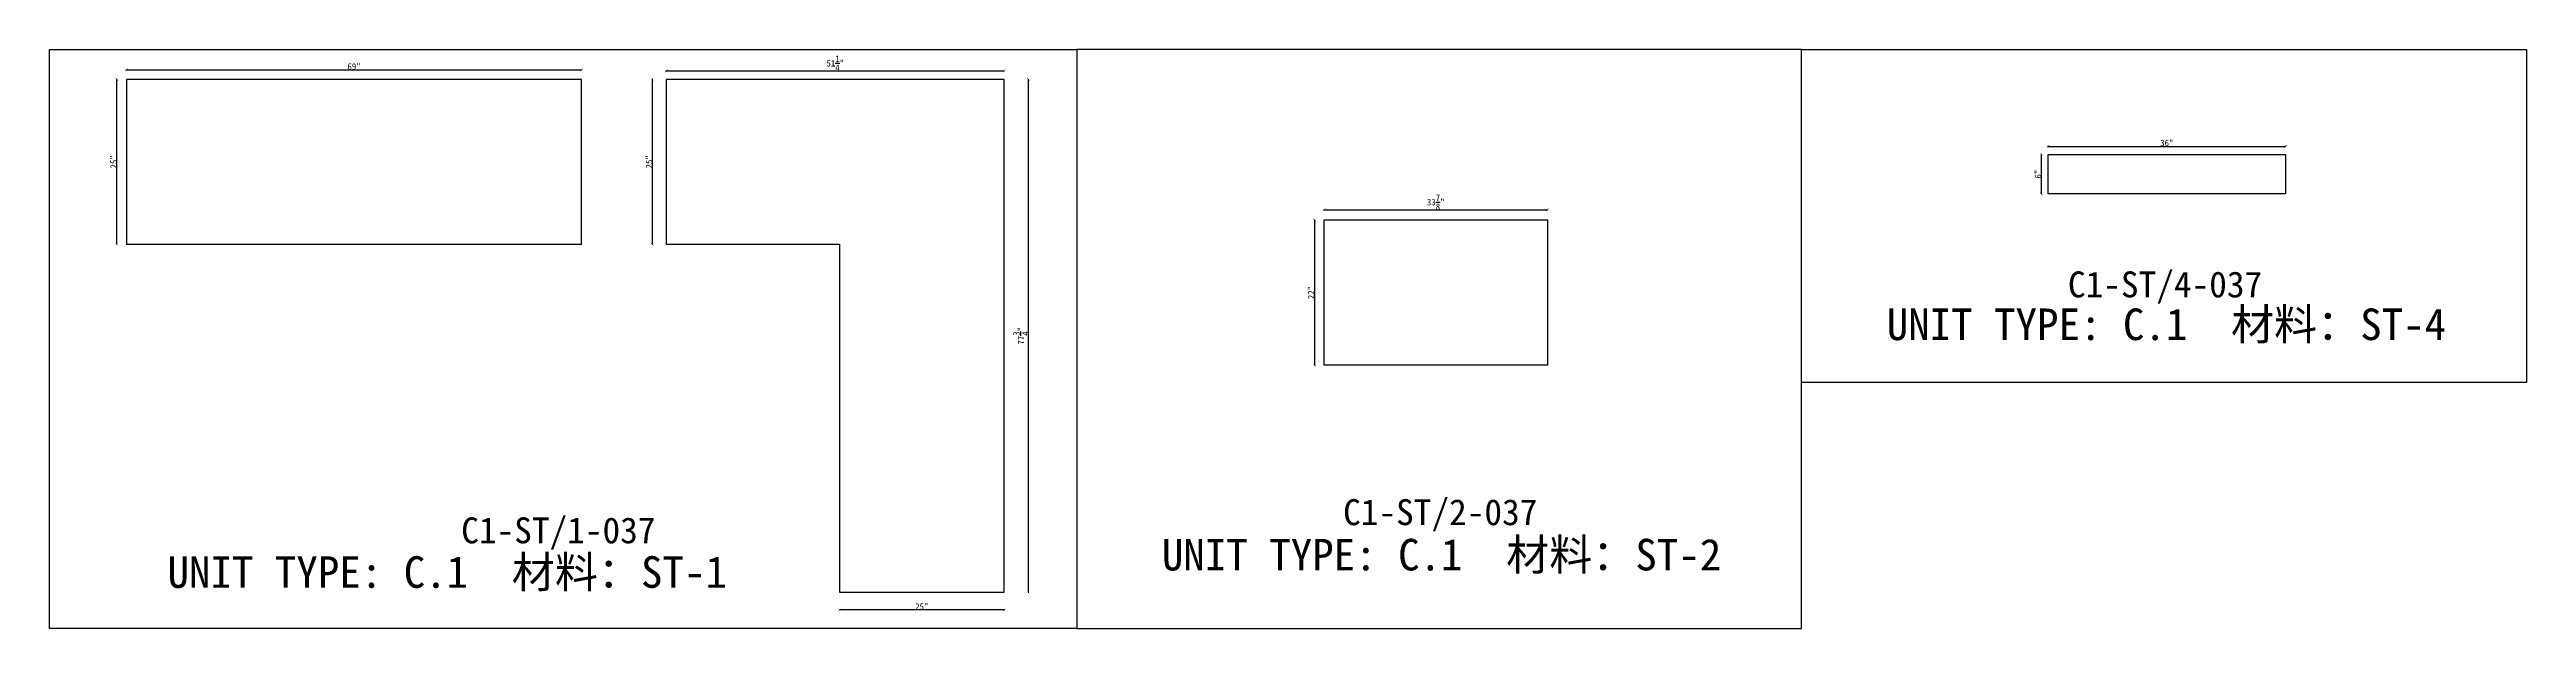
# Model space of a CAD drawing. Header units: millimetres. Extents: x -46966 to 138077, y -48408 to 2116.
# Drawn here: x -46966 to -37426, y -21793 to -19564 of the extents above; entities that cross this region are included whole.
import ezdxf
from ezdxf.enums import TextEntityAlignment as Align

# ---------------------------------------------------------------- set-up
doc = ezdxf.new("R2010")
doc.units = ezdxf.units.MM
doc.layers.add('PART_NUMBER', color=3, linetype='Continuous')
doc.styles.add('样式 1', font='')
doc.styles.get('样式 1').set_extended_font_data('NSimSun')
doc.dimstyles.new('副本 ISO-25', dxfattribs={"dimtxt": 25, "dimasz": 10, "dimexe": 1.5, "dimexo": 0.5, "dimtad": 1, "dimlfac": 0.03937, "dimlunit": 5, "dimtxsty": '样式 1', "dimblk": 'ARCHTICK', "dimcen": 2.5, "dimclrd": 256, "dimclrt": 1, "dimazin": 3, "dimtfac": 1, "dimtmove": 0, "dimatfit": 3, "dimfxlon": 1})

msp = doc.modelspace()

# ---------------------------------------------------------------- texts
at = {"style": '样式 1'}
for s, p in [('UNIT TYPE: C.1', (-39889.784, -20682.594)), ('材料：ST-4', (-38563.503, -20682.594)), ('UNIT TYPE: C.1', (-42681.658, -21569.772)), ('材料：ST-2', (-41355.377, -21569.772)), ('UNIT TYPE: C.1', (-46511.744, -21636.725)), ('材料：ST-1', (-45185.463, -21636.725))]:
    msp.add_text(s, height=121.5865, dxfattribs=at).set_placement(p)
at = {"layer": 'PART_NUMBER', "color": 3, "style": '样式 1'}
for s, p in [('C1-ST/4-037', (-38817.548, -20468.267)), ('C1-ST/1-037', (-45006.304, -21415.436)), ('C1-ST/2-037', (-41609.422, -21345.436))]:
    msp.add_text(s, height=100, dxfattribs=at).set_placement(p, align=Align.MIDDLE_CENTER)

# ---------------------------------------------------------------- blocks, each defined once
blk = doc.blocks.new('_ArchTick')
at = {"color": 0, "linetype": 'ByBlock', "const_width": 0.15}
blk.add_lwpolyline([(-0.5, -0.5), (0.5, 0.5)], dxfattribs=at)
blk = doc.blocks.new('*D98')
at = {"color": 0, "lineweight": -2, "transparency": 16777216}
for p, q in [((-46705.4, -19678.6), (-46707.9, -19678.6)), ((-46705.4, -20313.6), (-46707.9, -20313.6))]:
    blk.add_line(p, q, dxfattribs=at)
at = {"lineweight": -2, "transparency": 16777216}
blk.add_line((-46706.4, -20313.6), (-46706.4, -19678.6), dxfattribs=at)
at = {"layer": 'Defpoints', "color": 0, "transparency": 16777216}
for p in [(-46706.4, -19678.6), (-46669.4, -19678.6), (-46669.4, -20313.6)]:
    blk.add_point(p, dxfattribs=at)
at = {"lineweight": -2, "transparency": 16777216, "xscale": 10, "yscale": 10, "zscale": 10}
for p, rotation in [((-46706.4, -19678.6), 90), ((-46706.4, -20313.6), 270)]:
    blk.add_blockref('_ArchTick', p, dxfattribs=dict(at, rotation=rotation))
at = {"color": 1, "transparency": 16777216, "insert": (-46719.5, -19996.1), "char_height": 25, "attachment_point": 5, "rotation": 90, "style": '样式 1'}
blk.add_mtext('\\A1;25"', dxfattribs=at)
blk = doc.blocks.new('*D99')
at = {"color": 0, "lineweight": -2, "transparency": 16777216}
for p, q in [((-46669.4, -19643.3), (-46669.4, -19640.8)), ((-44916.8, -19643.3), (-44916.8, -19640.8))]:
    blk.add_line(p, q, dxfattribs=at)
at = {"lineweight": -2, "transparency": 16777216}
blk.add_line((-46669.4, -19642.3), (-44916.8, -19642.3), dxfattribs=at)
at = {"layer": 'Defpoints', "color": 0, "transparency": 16777216}
for p in [(-44916.8, -19642.3), (-46669.4, -19678.6), (-44916.8, -19678.6)]:
    blk.add_point(p, dxfattribs=at)
at = {"lineweight": -2, "transparency": 16777216, "xscale": 10, "yscale": 10, "zscale": 10, "rotation": 180}
blk.add_blockref('_ArchTick', (-46669.4, -19642.3), dxfattribs=at)
at = {"lineweight": -2, "transparency": 16777216, "xscale": 10, "yscale": 10, "zscale": 10}
blk.add_blockref('_ArchTick', (-44916.8, -19642.3), dxfattribs=at)
at = {"color": 1, "transparency": 16777216, "insert": (-45793.1, -19629.2), "char_height": 25, "attachment_point": 5, "style": '样式 1'}
blk.add_mtext('\\A1;69"', dxfattribs=at)
blk = doc.blocks.new('*D94')
at = {"color": 0, "lineweight": -2, "transparency": 16777216}
for p, q in [((-44590.5, -19646.5), (-44590.5, -19644)), ((-43288.8, -19646.5), (-43288.8, -19644))]:
    blk.add_line(p, q, dxfattribs=at)
at = {"lineweight": -2, "transparency": 16777216}
blk.add_line((-44590.5, -19645.5), (-43288.8, -19645.5), dxfattribs=at)
at = {"layer": 'Defpoints', "color": 0, "transparency": 16777216}
for p in [(-43288.8, -19645.5), (-44590.5, -19678.6), (-43288.8, -19678.6)]:
    blk.add_point(p, dxfattribs=at)
at = {"lineweight": -2, "transparency": 16777216, "xscale": 10, "yscale": 10, "zscale": 10, "rotation": 180}
blk.add_blockref('_ArchTick', (-44590.5, -19645.5), dxfattribs=at)
at = {"lineweight": -2, "transparency": 16777216, "xscale": 10, "yscale": 10, "zscale": 10}
blk.add_blockref('_ArchTick', (-43288.8, -19645.5), dxfattribs=at)
at = {"color": 1, "transparency": 16777216, "insert": (-43939.6, -19616.5), "char_height": 25, "attachment_point": 5, "style": '样式 1'}
blk.add_mtext('\\A1;51{\\H1x;\\S1/4;}"', dxfattribs=at)
blk = doc.blocks.new('*D95')
at = {"color": 0, "lineweight": -2, "transparency": 16777216}
for p, q in [((-44643, -19678.6), (-44645.5, -19678.6)), ((-44643, -20313.6), (-44645.5, -20313.6))]:
    blk.add_line(p, q, dxfattribs=at)
at = {"lineweight": -2, "transparency": 16777216}
blk.add_line((-44644, -20313.6), (-44644, -19678.6), dxfattribs=at)
at = {"layer": 'Defpoints', "color": 0, "transparency": 16777216}
for p in [(-44644, -19678.6), (-44590.5, -19678.6), (-44590.5, -20313.6)]:
    blk.add_point(p, dxfattribs=at)
at = {"lineweight": -2, "transparency": 16777216, "xscale": 10, "yscale": 10, "zscale": 10}
for p, rotation in [((-44644, -19678.6), 90), ((-44644, -20313.6), 270)]:
    blk.add_blockref('_ArchTick', p, dxfattribs=dict(at, rotation=rotation))
at = {"color": 1, "transparency": 16777216, "insert": (-44657.1, -19996.1), "char_height": 25, "attachment_point": 5, "rotation": 90, "style": '样式 1'}
blk.add_mtext('\\A1;25"', dxfattribs=at)
blk = doc.blocks.new('*D96')
at = {"color": 0, "lineweight": -2, "transparency": 16777216}
for p, q in [((-43923.8, -21720.9), (-43923.8, -21723.4)), ((-43288.8, -21720.9), (-43288.8, -21723.4))]:
    blk.add_line(p, q, dxfattribs=at)
at = {"lineweight": -2, "transparency": 16777216}
blk.add_line((-43288.8, -21721.9), (-43923.8, -21721.9), dxfattribs=at)
at = {"layer": 'Defpoints', "color": 0, "transparency": 16777216}
for p in [(-43923.8, -21653.5), (-43288.8, -21653.5), (-43923.8, -21721.9)]:
    blk.add_point(p, dxfattribs=at)
at = {"lineweight": -2, "transparency": 16777216, "xscale": 10, "yscale": 10, "zscale": 10, "rotation": 180}
blk.add_blockref('_ArchTick', (-43923.8, -21721.9), dxfattribs=at)
at = {"lineweight": -2, "transparency": 16777216, "xscale": 10, "yscale": 10, "zscale": 10}
blk.add_blockref('_ArchTick', (-43288.8, -21721.9), dxfattribs=at)
at = {"color": 1, "transparency": 16777216, "insert": (-43606.3, -21708.8), "char_height": 25, "attachment_point": 5, "style": '样式 1'}
blk.add_mtext('\\A1;25"', dxfattribs=at)
blk = doc.blocks.new('*D97')
at = {"color": 0, "lineweight": -2, "transparency": 16777216}
for p, q in [((-43196.5, -19678.6), (-43194, -19678.6)), ((-43196.5, -21653.5), (-43194, -21653.5))]:
    blk.add_line(p, q, dxfattribs=at)
at = {"lineweight": -2, "transparency": 16777216}
blk.add_line((-43195.5, -21653.5), (-43195.5, -19678.6), dxfattribs=at)
at = {"layer": 'Defpoints', "color": 0, "transparency": 16777216}
for p in [(-43288.8, -19678.6), (-43195.5, -19678.6), (-43288.8, -21653.5)]:
    blk.add_point(p, dxfattribs=at)
at = {"lineweight": -2, "transparency": 16777216, "xscale": 10, "yscale": 10, "zscale": 10}
for p, rotation in [((-43195.5, -19678.6), 90), ((-43195.5, -21653.5), 270)]:
    blk.add_blockref('_ArchTick', p, dxfattribs=dict(at, rotation=rotation))
at = {"color": 1, "transparency": 16777216, "insert": (-43224.6, -20666.1), "char_height": 25, "attachment_point": 5, "rotation": 90, "style": '样式 1'}
blk.add_mtext('\\A1;77{\\H1x;\\S3/4;}"', dxfattribs=at)
blk = doc.blocks.new('*D100')
at = {"color": 0, "lineweight": -2, "transparency": 16777216}
for p, q in [((-42056.9, -20181.7), (-42056.9, -20179.2)), ((-41196.5, -20181.7), (-41196.5, -20179.2))]:
    blk.add_line(p, q, dxfattribs=at)
at = {"lineweight": -2, "transparency": 16777216}
blk.add_line((-42056.9, -20180.7), (-41196.5, -20180.7), dxfattribs=at)
at = {"layer": 'Defpoints', "color": 0, "transparency": 16777216}
for p in [(-42056.9, -20220.2), (-41196.5, -20180.7), (-41196.5, -20220.2)]:
    blk.add_point(p, dxfattribs=at)
at = {"lineweight": -2, "transparency": 16777216, "xscale": 10, "yscale": 10, "zscale": 10, "rotation": 180}
blk.add_blockref('_ArchTick', (-42056.9, -20180.7), dxfattribs=at)
at = {"lineweight": -2, "transparency": 16777216, "xscale": 10, "yscale": 10, "zscale": 10}
blk.add_blockref('_ArchTick', (-41196.5, -20180.7), dxfattribs=at)
at = {"color": 1, "transparency": 16777216, "insert": (-41626.7, -20151.6), "char_height": 25, "attachment_point": 5, "style": '样式 1'}
blk.add_mtext('\\A1;33{\\H1x;\\S7/8;}"', dxfattribs=at)
blk = doc.blocks.new('*D101')
at = {"color": 0, "lineweight": -2, "transparency": 16777216}
for p, q in [((-42092.5, -20220.2), (-42095, -20220.2)), ((-42092.5, -20779), (-42095, -20779))]:
    blk.add_line(p, q, dxfattribs=at)
at = {"lineweight": -2, "transparency": 16777216}
blk.add_line((-42093.5, -20220.2), (-42093.5, -20779), dxfattribs=at)
at = {"layer": 'Defpoints', "color": 0, "transparency": 16777216}
for p in [(-42056.9, -20220.2), (-42093.5, -20779), (-42056.9, -20779)]:
    blk.add_point(p, dxfattribs=at)
at = {"lineweight": -2, "transparency": 16777216, "xscale": 10, "yscale": 10, "zscale": 10}
for p, rotation in [((-42093.5, -20220.2), 90), ((-42093.5, -20779), 270)]:
    blk.add_blockref('_ArchTick', p, dxfattribs=dict(at, rotation=rotation))
at = {"color": 1, "transparency": 16777216, "insert": (-42106.7, -20499.6), "char_height": 25, "attachment_point": 5, "rotation": 90, "style": '样式 1'}
blk.add_mtext('\\A1;22"', dxfattribs=at)
blk = doc.blocks.new('*D102')
at = {"color": 0, "lineweight": -2, "transparency": 16777216}
for p, q in [((-39268.1, -19937.6), (-39268.1, -19935.1)), ((-38353.7, -19937.6), (-38353.7, -19935.1))]:
    blk.add_line(p, q, dxfattribs=at)
at = {"lineweight": -2, "transparency": 16777216}
blk.add_line((-39268.1, -19936.6), (-38353.7, -19936.6), dxfattribs=at)
at = {"layer": 'Defpoints', "color": 0, "transparency": 16777216}
for p in [(-38353.7, -19936.6), (-39268.1, -19967.4), (-38353.7, -19967.4)]:
    blk.add_point(p, dxfattribs=at)
at = {"lineweight": -2, "transparency": 16777216, "xscale": 10, "yscale": 10, "zscale": 10, "rotation": 180}
blk.add_blockref('_ArchTick', (-39268.1, -19936.6), dxfattribs=at)
at = {"lineweight": -2, "transparency": 16777216, "xscale": 10, "yscale": 10, "zscale": 10}
blk.add_blockref('_ArchTick', (-38353.7, -19936.6), dxfattribs=at)
at = {"color": 1, "transparency": 16777216, "insert": (-38810.9, -19923.5), "char_height": 25, "attachment_point": 5, "style": '样式 1'}
blk.add_mtext('\\A1;36"', dxfattribs=at)
blk = doc.blocks.new('*D103')
at = {"color": 0, "lineweight": -2, "transparency": 16777216}
for p, q in [((-39292.9, -19967.4), (-39295.4, -19967.4)), ((-39292.9, -20119.8), (-39295.4, -20119.8))]:
    blk.add_line(p, q, dxfattribs=at)
at = {"lineweight": -2, "transparency": 16777216}
blk.add_line((-39293.9, -20119.8), (-39293.9, -19967.4), dxfattribs=at)
at = {"layer": 'Defpoints', "color": 0, "transparency": 16777216}
for p in [(-39293.9, -19967.4), (-39268.1, -19967.4), (-39268.1, -20119.8)]:
    blk.add_point(p, dxfattribs=at)
at = {"lineweight": -2, "transparency": 16777216, "xscale": 10, "yscale": 10, "zscale": 10}
for p, rotation in [((-39293.9, -19967.4), 90), ((-39293.9, -20119.8), 270)]:
    blk.add_blockref('_ArchTick', p, dxfattribs=dict(at, rotation=rotation))
at = {"color": 1, "transparency": 16777216, "insert": (-39307.1, -20043.6), "char_height": 25, "attachment_point": 5, "rotation": 90, "style": '样式 1'}
blk.add_mtext('\\A1;6"', dxfattribs=at)

# ---------------------------------------------------------------- dimensions: what is measured, and where the dimension line sits
for base, p1, p2, picture, middle in [((-44916.816, -19642.296), (-46669.416, -19678.626), (-44916.816, -19678.626), '*D99', (-45793.116, -19629.171)), ((-43288.771, -19645.494), (-44590.521, -19678.626), (-43288.771, -19678.626), '*D94', (-43939.646, -19616.47)), ((-38353.692, -19936.601), (-39268.092, -19967.437), (-38353.692, -19967.437), '*D102', (-38810.892, -19923.476)), ((-41196.462, -20180.742), (-42056.887, -20220.168), (-41196.462, -20220.168), '*D100', (-41626.675, -20151.648)), ((-43923.771, -21721.892), (-43288.771, -21653.476), (-43923.771, -21653.476), '*D96', (-43606.271, -21708.767))]:
    dim = msp.add_linear_dim(base=base, p1=p1, p2=p2, dimstyle='副本 ISO-25')
    dim.commit()
    dim.dimension.update_dxf_attribs({"geometry": picture, "text_midpoint": middle})
for base, p1, p2, picture, middle in [((-46706.356, -19678.626), (-46669.416, -20313.626), (-46669.416, -19678.626), '*D98', (-46719.481, -19996.126)), ((-44643.966, -19678.626), (-44590.521, -20313.626), (-44590.521, -19678.626), '*D95', (-44657.091, -19996.126)), ((-43195.549, -19678.626), (-43288.771, -21653.476), (-43288.771, -19678.626), '*D97', (-43224.642, -20666.051)), ((-39293.927, -19967.437), (-39268.092, -20119.837), (-39268.092, -19967.437), '*D103', (-39307.052, -20043.637)), ((-42093.533, -20778.968), (-42056.887, -20220.168), (-42056.887, -20778.968), '*D101', (-42106.658, -20499.568))]:
    dim = msp.add_linear_dim(base=base, p1=p1, p2=p2, angle=90, dimstyle='副本 ISO-25')
    dim.commit()
    dim.dimension.update_dxf_attribs({"geometry": picture, "text_midpoint": middle})

# ---------------------------------------------------------------- linework, layer by layer
at = {"color": 1}
for points in [[(-46966.168, -19563.7), (-43009.286, -19563.7), (-43009.286, -21793.267), (-46966.168, -21793.267)], [(-43009.286, -21793.267), (-40217.412, -21793.267), (-40217.412, -19563.7), (-43009.286, -19563.7)], [(-40217.412, -19563.7), (-37425.537, -19563.7), (-37425.537, -20846.098), (-40217.412, -20846.098)]]:
    msp.add_lwpolyline(points, close=True, dxfattribs=at)
for points in [[(-46669.416, -20313.626), (-44916.816, -20313.626), (-44916.816, -19678.626), (-46669.416, -19678.626)], [(-43288.771, -19678.626), (-44590.521, -19678.626), (-44590.521, -20313.626), (-43923.771, -20313.626), (-43923.771, -21653.476), (-43288.771, -21653.476)], [(-39268.092, -19967.437), (-38353.692, -19967.437), (-38353.692, -20119.837), (-39268.092, -20119.837)], [(-42056.887, -20220.168), (-41196.462, -20220.168), (-41196.462, -20778.968), (-42056.887, -20778.968)]]:
    msp.add_lwpolyline(points, close=True)

msp.set_redraw_order([(e.dxf.handle, doc.entitydb.next_handle()) for e in msp.query("TEXT MTEXT ATTDEF DIMENSION ARC_DIMENSION")])  # texts and dimensions are drawn at this point

doc.saveas('drawing.dxf')
